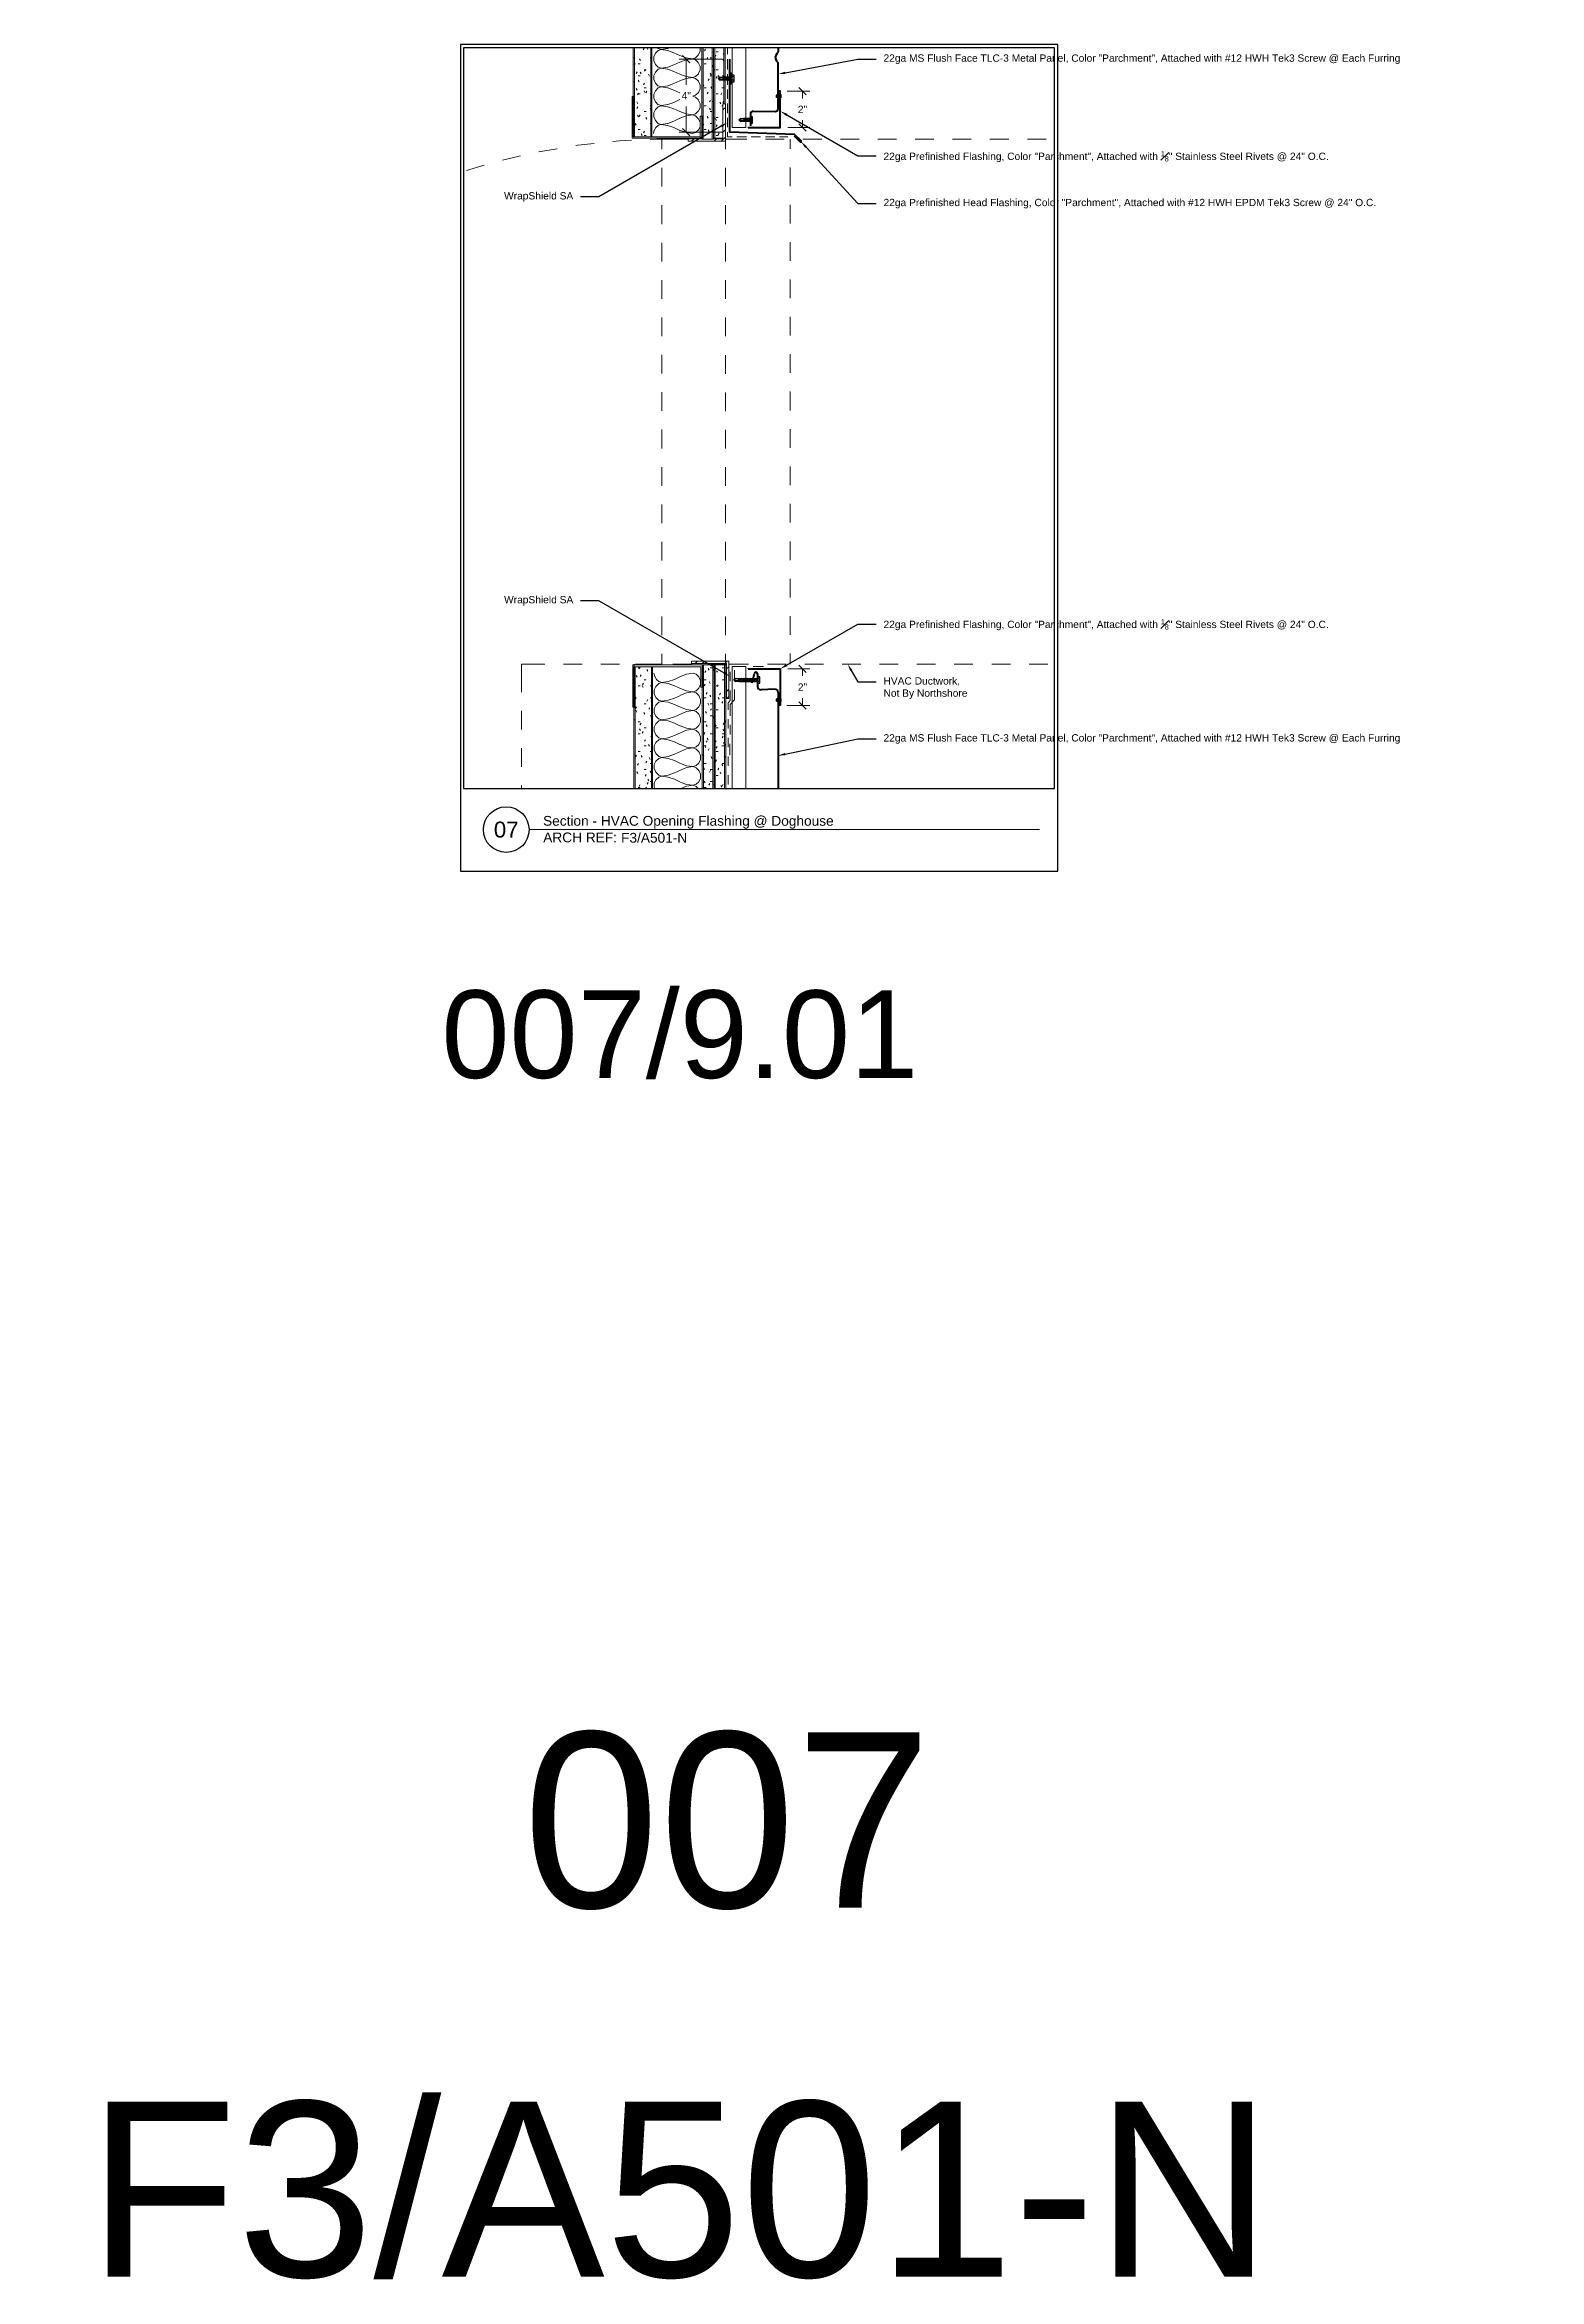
# Model space of a CAD drawing. Header units: inches. Extents: x -293 to 39679, y -468 to 488.
# Drawn here: x 741.7 to 823.5, y -76.9 to 45.5 of the extents above; entities that cross this region are included whole.
import ezdxf
from ezdxf import colors
from ezdxf.entities.mleader import LeaderData, LeaderLine
from ezdxf.enums import TextEntityAlignment as Align
from ezdxf.math import Vec2, Vec3

# ---------------------------------------------------------------- set-up
doc = ezdxf.new("R2010")
doc.units = ezdxf.units.IN
doc.header["$MEASUREMENT"] = 0
doc.linetypes.add('PHANTOM2', pattern=[1.25, 0.625, -0.125, 0.125, -0.125, 0.125, -0.125])
doc.layers.get('Defpoints').update_dxf_attribs({"color": 3})
doc.layers.add('NSE-Border', color=156, linetype='Continuous', plot=False)
for name, color, linetype, lineweight in [('NSE-By_Others', 252, 'Continuous', 0), ('NSE-Call-Outs', 51, 'Continuous', 13), ('NSE-Dimensions', 51, 'Continuous', 13), ('NSE-Flashing 01', 2, 'Continuous', 40), ('NSE-Furring 01', 30, 'Continuous', 18), ('NSE-Hardware', 111, 'Continuous', 25), ('NSE-Panels 01', 1, 'Continuous', 40), ('NSE-Title', 51, 'Continuous', 9), ('NSE-Underlayment', 6, 'PHANTOM2', 13)]:
    doc.layers.add(name, color=color, linetype=linetype, lineweight=lineweight)
doc.layers.add('NSE-Detail Border', color=7, linetype='Continuous')
doc.styles.add('004 - NSSM - Standard', font='arial.ttf', dxfattribs={"height": 0.4})
doc.styles.add('008 - NSSM - Standard', font='arial.ttf', dxfattribs={"height": 0.8})
doc.styles.add('048 - NSSM - Standard', font='arial.ttf', dxfattribs={"height": 4.8})
doc.styles.add('096 - NSSM - Standard', font='arial.ttf', dxfattribs={"height": 9.6})
doc.styles.add('Anno - NSSM - Standard', font='arial.ttf', dxfattribs={"height": 0.1})
doc.dimstyles.new('004 - NSSM - Standard', dxfattribs={"dimtxt": 0.4, "dimasz": 0.4, "dimexe": 0.4, "dimexo": 0.4, "dimgap": 0.4, "dimtad": 0, "dimtih": 1, "dimtoh": 1, "dimdec": 4, "dimzin": 3, "dimdsep": 46, "dimlunit": 4, "dimtxsty": '004 - NSSM - Standard', "dimblk": 'OBLIQUE', "dimcen": 0.4, "dimclrd": 51, "dimclre": 51, "dimclrt": 256, "dimadec": 0, "dimazin": 0, "dimtfac": 0.7, "dimtdec": 4, "dimtmove": 1, "dimatfit": 2, "dimfxl": 1, "dimtfill": 1, "dimtfillclr": 11, "dimfrac": 1, "dimtolj": 1, "dimtzin": 0, "dimlwd": 0, "dimlwe": 0, "dimarcsym": 0})
doc.dimstyles.get("Standard").update_dxf_attribs({"dimtxt": 0.18, "dimasz": 0.18, "dimexe": 0.18, "dimexo": 0.0625, "dimgap": 0.09, "dimtad": 0, "dimtih": 1, "dimtoh": 1, "dimdec": 4, "dimzin": 0, "dimdsep": 46, "dimtxsty": 'Standard', "dimcen": 0.09, "dimadec": 0, "dimazin": 0, "dimtfac": 1, "dimtdec": 4, "dimtofl": 0, "dimtmove": 0, "dimatfit": 3, "dimfxl": 1, "dimtolj": 1, "dimtzin": 0, "dimarcsym": 0})

msp = doc.modelspace()

# ---------------------------------------------------------------- texts
at = {"layer": 'Defpoints', "color": 5, "insert": (776.45238, -6.28629), "char_height": 4.8, "attachment_point": 2, "style": '048 - NSSM - Standard'}
msp.add_mtext_dynamic_manual_height_columns('007/9.01', width=15.7513444, gutter_width=2, heights=[0], dxfattribs=at)
at = {"layer": 'Defpoints', "insert": (779.05601, -51.7797), "char_height": 9.6, "attachment_point": 5, "style": '096 - NSSM - Standard'}
msp.add_mtext_dynamic_manual_height_columns('007', width=16.3938227, gutter_width=0.5, heights=[0], dxfattribs=at)
at = {"layer": 'NSE-Title', "insert": (776.45238, -72), "char_height": 9.6, "width": 31.6499699, "attachment_point": 5, "style": '096 - NSSM - Standard'}
msp.add_mtext('F3/A501-N', dxfattribs=at)

# ---------------------------------------------------------------- blocks, each defined once
blk = doc.blocks.new('*U4')
blk.add_wipeout([(8.13, 1.129), (8.13, 0), (0, 0), (0, 11.313), (8.172, 11.313), (8.172, 0), (8.13, 0), (8.13, 11.271), (0.042, 11.271), (0.042, 1.129)])
at = {"layer": 'Defpoints', "ltscale": 0.0625}
blk.add_lwpolyline([(0.042, 1.129), (8.13, 1.129), (8.13, 11.271), (0.042, 11.271)], close=True, dxfattribs=at)
at = {"layer": 'Defpoints'}
blk.add_circle((0.625, 0.567), 0.312, dxfattribs=at)
at = {"layer": 'NSE-Border', "ltscale": 0.0625}
blk.add_lwpolyline([(0, 0), (8.172, 0), (8.172, 11.313), (0, 11.313)], close=True, dxfattribs=at)
at = {"layer": 'NSE-Title'}
blk.add_line((0.938, 0.567), (7.922, 0.567), dxfattribs=at)
at = {"layer": 'Defpoints', "style": '008 - NSSM - Standard'}
blk.add_attdef('DETAIL_NUMBER', text='', height=0.218, dxfattribs=at).set_placement((0.625, 0.567), align=Align.MIDDLE_CENTER)
at = {"layer": 'NSE-Title', "style": '004 - NSSM - Standard'}
blk.add_text('ARCH REF:', height=0.1341, dxfattribs=at).set_placement((1.636, 0.46), align=Align.MIDDLE_CENTER)
for tag, p in [('DETAIL_DESCRIPTION', (1.129, 0.62)), ('ARCH_REF', (2.197, 0.388))]:
    blk.add_attdef(tag, p, '', height=0.134, dxfattribs=at)
blk = doc.blocks.new('*U68')
blk.add_lwpolyline([(3.52, -0.19), (3.86, -0.52, 1), (3.9, -0.48), (3.55, -0.12), (0, 0), (0, 4)], format="xyb")
blk = doc.blocks.new('*U72')
blk.add_lwpolyline([(0, 0), (0, 0), (0, 1.76), (1.97, 1.76, -1), (1.97, 1.7), (1.47, 1.7)], format="xyb")
blk = doc.blocks.new('_Oblique')
at = {"color": 0, "linetype": 'ByBlock', "lineweight": -2}
blk.add_line((-0.5, -0.5), (0.5, 0.5), dxfattribs=at)
blk = doc.blocks.new('*D67')
at = {"layer": 'Defpoints', "color": 0, "transparency": 16777216}
for p in [(781.93, 42.96), (781.96, 40.96), (783.17, 40.96)]:
    blk.add_point(p, dxfattribs=at)
at = {"layer": 'NSE-Dimensions', "color": 51, "lineweight": 0, "transparency": 16777216}
for p, q in [((782.33, 42.96), (783.57, 42.96)), ((783.17, 42.96), (783.17, 42.56)), ((782.36, 40.96), (783.57, 40.96)), ((783.17, 40.96), (783.17, 41.36))]:
    blk.add_line(p, q, dxfattribs=at)
at = {"layer": 'NSE-Dimensions', "transparency": 16777216, "insert": (783.17, 41.96), "char_height": 0.4, "attachment_point": 5, "style": '004 - NSSM - Standard', "bg_fill": 3, "box_fill_scale": 1.25, "bg_fill_color": 256, "bg_fill_true_color": 13158600, "bg_fill_transparency": 0}
blk.add_mtext('\\A1;2"', dxfattribs=at)
at = {"layer": 'NSE-Dimensions', "color": 51, "lineweight": 0, "transparency": 16777216, "xscale": 0.4, "yscale": 0.4, "zscale": 0.4}
for p, rotation in [((783.17, 42.96), 90), ((783.17, 40.96), 270)]:
    blk.add_blockref('_Oblique', p, dxfattribs=dict(at, rotation=rotation))
blk = doc.blocks.new('*D69')
at = {"layer": 'Defpoints', "color": 0, "transparency": 16777216}
for p in [(779.19, 44.71), (776.81, 40.71), (779.19, 40.71)]:
    blk.add_point(p, dxfattribs=at)
at = {"layer": 'NSE-Dimensions', "color": 51, "lineweight": 0, "transparency": 16777216}
for p, q in [((778.79, 44.71), (776.41, 44.71)), ((776.81, 44.71), (776.81, 43.31)), ((776.81, 40.71), (776.81, 42.11)), ((778.79, 40.71), (776.41, 40.71))]:
    blk.add_line(p, q, dxfattribs=at)
at = {"layer": 'NSE-Dimensions', "color": 51, "lineweight": 0, "transparency": 16777216, "xscale": 0.4, "yscale": 0.4, "zscale": 0.4}
for p, rotation in [((776.81, 44.71), 90), ((776.81, 40.71), 270)]:
    blk.add_blockref('_Oblique', p, dxfattribs=dict(at, rotation=rotation))
at = {"layer": 'NSE-Dimensions', "transparency": 16777216, "insert": (776.81, 42.71), "char_height": 0.4, "attachment_point": 5, "style": '004 - NSSM - Standard', "bg_fill": 3, "box_fill_scale": 1.25, "bg_fill_color": 256, "bg_fill_true_color": 13158600, "bg_fill_transparency": 0}
blk.add_mtext('\\A1;4"', dxfattribs=at)
blk = doc.blocks.new('*U70')
blk.add_lwpolyline([(0, 0), (0, 0), (0, 1.76), (1.97, 1.76, -1), (1.97, 1.7), (1.47, 1.7)], format="xyb")
blk = doc.blocks.new('*D74')
at = {"layer": 'Defpoints', "color": 0, "transparency": 16777216}
for p in [(781.96, 11.32), (781.92, 9.32), (783.17, 9.32)]:
    blk.add_point(p, dxfattribs=at)
at = {"layer": 'NSE-Dimensions', "color": 51, "lineweight": 0, "transparency": 16777216}
for p, q in [((782.36, 11.32), (783.57, 11.32)), ((783.17, 11.32), (783.17, 10.93)), ((782.32, 9.32), (783.57, 9.32)), ((783.17, 9.32), (783.17, 9.72))]:
    blk.add_line(p, q, dxfattribs=at)
at = {"layer": 'NSE-Dimensions', "transparency": 16777216, "insert": (783.17, 10.32), "char_height": 0.4, "attachment_point": 5, "style": '004 - NSSM - Standard', "bg_fill": 3, "box_fill_scale": 1.25, "bg_fill_color": 256, "bg_fill_true_color": 13158600, "bg_fill_transparency": 0}
blk.add_mtext('\\A1;2"', dxfattribs=at)
at = {"layer": 'NSE-Dimensions', "color": 51, "lineweight": 0, "transparency": 16777216, "xscale": 0.4, "yscale": 0.4, "zscale": 0.4}
for p, rotation in [((783.17, 11.32), 90), ((783.17, 9.32), 270)]:
    blk.add_blockref('_Oblique', p, dxfattribs=dict(at, rotation=rotation))
blk = doc.blocks.new('*U55')
for p, q in [((-0.06, 0.09), (0.03, 0.09)), ((-0.06, -0.09), (0.03, -0.09))]:
    blk.add_line(p, q)
for points in [[(0.03, 0.18), (-0.06, 0.18, 0.414214), (-0.07, 0.17), (-0.07, -0.17, 0.414214), (-0.06, -0.18), (0.03, -0.18)], [(-0.07, 0.1, 0.414214), (-0.06, 0.09, 0.414214), (-0.07, 0.08)], [(-0.07, -0.08, 0.414214), (-0.06, -0.09, 0.414214), (-0.07, -0.1)]]:
    blk.add_lwpolyline(points, format="xyb")
blk.add_lwpolyline([(0.05, 0.2), (0.03, 0.2), (0.03, -0.2), (0.05, -0.2)], close=True)
at = {"has_arrowhead": 0}
for points in [[(0.05, 0.08), (0.59, 0.08), (0.68, 0), (0.59, -0.08), (0.05, -0.08), (0.05, 0.08)], [(0.08, 0.08), (0.09, 0.11), (0.14, -0.11), (0.15, -0.08)], [(0.14, 0.08), (0.15, 0.11), (0.21, -0.11), (0.21, -0.08)], [(0.2, 0.08), (0.21, 0.11), (0.27, -0.11), (0.28, -0.08)], [(0.27, 0.08), (0.27, 0.11), (0.33, -0.11), (0.34, -0.08)], [(0.33, 0.08), (0.34, 0.11), (0.39, -0.11), (0.4, -0.08)], [(0.59, 0.08), (0.44, 0.05), (0.39, 0), (0.44, -0.05), (0.59, -0.08)], [(0.44, 0.05), (0.68, 0)], [(0.05, 0), (0.08, -0.11), (0.09, -0.08)]]:
    blk.add_leader(points, dimstyle='Standard', override={"dimasz": 0, "dimgap": 0, "dimldrblk": 'None'}, dxfattribs=at)
blk = doc.blocks.new('*U56')
for p, q in [((-0.17, 0.09), (-0.08, 0.09)), ((-0.05, 0.18), (-0.03, 0.31)), ((-0.17, -0.09), (-0.08, -0.09)), ((-0.05, -0.18), (-0.03, -0.31))]:
    blk.add_line(p, q)
for points in [[(-0.08, 0.18), (-0.17, 0.18, 0.414214), (-0.18, 0.17), (-0.18, -0.17, 0.414214), (-0.17, -0.18), (-0.08, -0.18)], [(-0.18, 0.1, 0.414214), (-0.17, 0.09, 0.414214), (-0.18, 0.08)], [(-0.18, -0.08, 0.414214), (-0.17, -0.09, 0.414214), (-0.18, -0.1)]]:
    blk.add_lwpolyline(points, format="xyb")
for points in [[(-0.05, 0.2), (-0.08, 0.2), (-0.08, -0.2), (-0.05, -0.2)], [(-0.03, -0.31), (-0.03, 0.31), (0, 0.31), (0, -0.31)]]:
    blk.add_lwpolyline(points, close=True)
blk.add_lwpolyline([(0, -0.29), (0.05, -0.29), (0.05, 0.29), (0, 0.29)])
at = {"has_arrowhead": 0}
for points in [[(0.05, 0.08), (0.59, 0.08), (0.68, 0), (0.59, -0.08), (0.05, -0.08), (0.05, 0.08)], [(0.08, 0.08), (0.09, 0.11), (0.14, -0.11), (0.15, -0.08)], [(0.14, 0.08), (0.15, 0.11), (0.21, -0.11), (0.21, -0.08)], [(0.2, 0.08), (0.21, 0.11), (0.27, -0.11), (0.28, -0.08)], [(0.27, 0.08), (0.27, 0.11), (0.33, -0.11), (0.34, -0.08)], [(0.33, 0.08), (0.34, 0.11), (0.39, -0.11), (0.4, -0.08)], [(0.59, 0.08), (0.44, 0.05), (0.39, 0), (0.44, -0.05), (0.59, -0.08)], [(0.44, 0.05), (0.68, 0)], [(0.05, 0), (0.08, -0.11), (0.09, -0.08)]]:
    blk.add_leader(points, dimstyle='Standard', override={"dimasz": 0, "dimgap": 0, "dimldrblk": 'None'}, dxfattribs=at)
blk = doc.blocks.new('*U32')
for p, q in [((-0.06, 0.09), (0.03, 0.09)), ((-0.06, -0.09), (0.03, -0.09))]:
    blk.add_line(p, q)
for points in [[(0.03, 0.18), (-0.06, 0.18, 0.414214), (-0.07, 0.17), (-0.07, -0.17, 0.414214), (-0.06, -0.18), (0.03, -0.18)], [(-0.07, 0.1, 0.414214), (-0.06, 0.09, 0.414214), (-0.07, 0.08)], [(-0.07, -0.08, 0.414214), (-0.06, -0.09, 0.414214), (-0.07, -0.1)]]:
    blk.add_lwpolyline(points, format="xyb")
blk.add_lwpolyline([(0.05, 0.2), (0.03, 0.2), (0.03, -0.2), (0.05, -0.2)], close=True)
at = {"has_arrowhead": 0}
for points in [[(0.05, 0.08), (1.27, 0.08), (1.35, 0), (1.27, -0.08), (0.05, -0.08), (0.05, 0.08)], [(0.08, 0.08), (0.09, 0.11), (0.14, -0.11), (0.15, -0.08)], [(0.14, 0.08), (0.15, 0.11), (0.21, -0.11), (0.21, -0.08)], [(0.2, 0.08), (0.21, 0.11), (0.27, -0.11), (0.28, -0.08)], [(0.27, 0.08), (0.27, 0.11), (0.33, -0.11), (0.34, -0.08)], [(0.33, 0.08), (0.34, 0.11), (0.39, -0.11), (0.4, -0.08)], [(0.39, 0.08), (0.4, 0.11), (0.46, -0.11), (0.46, -0.08)], [(0.45, 0.08), (0.46, 0.11), (0.52, -0.11), (0.53, -0.08)], [(0.52, 0.08), (0.52, 0.11), (0.58, -0.11), (0.59, -0.08)], [(0.58, 0.08), (0.59, 0.11), (0.64, -0.11), (0.65, -0.08)], [(0.64, 0.08), (0.65, 0.11), (0.71, -0.11), (0.71, -0.08)], [(0.7, 0.08), (0.71, 0.11), (0.77, -0.11), (0.78, -0.08)], [(0.77, 0.08), (0.77, 0.11), (0.83, -0.11), (0.84, -0.08)], [(0.83, 0.08), (0.84, 0.11), (0.89, -0.11), (0.9, -0.08)], [(0.89, 0.08), (0.9, 0.11), (0.96, -0.11), (0.96, -0.08)], [(0.95, 0.08), (0.96, 0.11), (1.02, -0.11), (1.03, -0.08)], [(1.02, 0.08), (1.02, 0.11), (1.08, -0.11), (1.09, -0.08)], [(1.27, 0.08), (1.11, 0.05), (1.06, 0), (1.11, -0.05), (1.27, -0.08)], [(1.11, 0.05), (1.35, 0)], [(0.05, 0), (0.08, -0.11), (0.09, -0.08)]]:
    blk.add_leader(points, dimstyle='Standard', override={"dimasz": 0, "dimgap": 0, "dimldrblk": 'None'}, dxfattribs=at)
blk = doc.blocks.new('*U71')
at = {"color": 0}
blk.add_line((0.23, 0.06), (0.28, 0.06), dxfattribs=at)
blk.add_line((0.23, 0.06), (0.28, 0.06), dxfattribs=at)
blk.add_line((0.28, -0.06), (0.28, 0.06))
for points in [[(0.05, 0.11), (0.05, -0.11), (0.05, -0.11), (0.05, 0.11), (0.04, 0.11, 0.308793), (0.01, 0.06), (0.01, -0.06, 0.308793), (0.04, -0.11), (0.05, -0.11), (0.05, -0.11)], [(0.23, -0.06), (0.23, 0.06, 0.931975), (0.18, 0.06), (0.18, -0.06, 1), (0.23, -0.06)]]:
    blk.add_lwpolyline(points, format="xyb", dxfattribs=at)
blk.add_lwpolyline([(0.23, -0.06), (0.28, -0.06)], close=True, dxfattribs=at)
at = {"has_arrowhead": 0}
for points in [[(0.18, 0.06), (0.05, 0.06)], [(0.18, -0.06), (0.05, -0.06)]]:
    blk.add_leader(points, dimstyle='Standard', override={"dimasz": 0, "dimgap": 0, "dimtad": 0, "dimldrblk": 'None'}, dxfattribs=at)
blk = doc.blocks.new('*U73')
at = {"color": 0}
blk.add_line((0.23, 0.06), (0.28, 0.06), dxfattribs=at)
blk.add_line((0.23, 0.06), (0.28, 0.06), dxfattribs=at)
blk.add_line((0.28, -0.06), (0.28, 0.06))
for points in [[(0.05, 0.11), (0.05, -0.11), (0.05, -0.11), (0.05, 0.11), (0.04, 0.11, 0.308793), (0.01, 0.06), (0.01, -0.06, 0.308793), (0.04, -0.11), (0.05, -0.11), (0.05, -0.11)], [(0.23, -0.06), (0.23, 0.06, 0.931975), (0.18, 0.06), (0.18, -0.06, 1), (0.23, -0.06)]]:
    blk.add_lwpolyline(points, format="xyb", dxfattribs=at)
blk.add_lwpolyline([(0.23, -0.06), (0.28, -0.06)], close=True, dxfattribs=at)
at = {"has_arrowhead": 0}
for points in [[(0.18, 0.06), (0.05, 0.06)], [(0.18, -0.06), (0.05, -0.06)]]:
    blk.add_leader(points, dimstyle='Standard', override={"dimasz": 0, "dimgap": 0, "dimtad": 0, "dimldrblk": 'None'}, dxfattribs=at)

# ---------------------------------------------------------------- linework, layer by layer
at = {"layer": 'NSE-By_Others'}
for p, q in [((778.96858, 11.53455), (773.87947, 11.53455)), ((777.60485, 11.43894), (773.93463, 11.43894))]:
    msp.add_line(p, q, dxfattribs=at)
for points in [[(773.90639, 45.33241), (773.90639, 40.4556)], [(773.97521, 45.33241), (773.97521, 40.4556)], [(774.49392, 45.31189), (774.43954, 45.21632)], [(774.71152, 45.243), (774.65715, 45.33857)], [(774.87496, 45.33241), (774.87496, 40.4556)], [(774.92954, 40.45463), (774.92954, 45.33241)], [(775.23299, 45.33241), (775.2714, 45.29737)], [(775.27071, 45.29855), (775.43547, 45.231)], [(775.43455, 45.23084), (775.79041, 45.28521)], [(775.78973, 45.28404), (775.91037, 45.33241)], [(777.56228, 45.33241), (777.56228, 45.12106)], [(777.65899, 45.33241), (777.65899, 40.33405)], [(777.72719, 45.33241), (777.72719, 40.33405)], [(778.23095, 45.33241), (778.23095, 40.33273)], [(778.29892, 45.33241), (778.29892, 40.38698)], [(778.29981, 40.33273), (778.29981, 45.33241)], [(778.36682, 40.38698), (778.36682, 45.33241)], [(778.87168, 42.25497), (778.87168, 45.33241)], [(778.93957, 42.25497), (778.93957, 45.33241)], [(773.90743, 44.78044), (773.9617, 44.78044)], [(774.00242, 44.4669), (773.94822, 44.37164)], [(774.18054, 44.45356), (774.28894, 44.45356)], [(774.30192, 44.62949), (774.24766, 44.72484)], [(774.50669, 44.12446), (774.6166, 44.12446)], [(774.57642, 44.14002), (774.52229, 44.04487)], [(774.83488, 44.78044), (774.93026, 44.78044)], [(774.90343, 44.69816), (774.84754, 44.60281)], [(775.02442, 44.8338), (775.02442, 44.61505)], [(775.1203, 45.03838), (775.02484, 44.83428)], [(775.02614, 44.61588), (775.12145, 44.41046)], [(775.12052, 44.41131), (775.2716, 44.27501)], [(775.27249, 45.17625), (775.12098, 45.03956)], [(775.27133, 44.15336), (775.12204, 44.00407)], [(775.43443, 44.20673), (775.27034, 44.15258)], [(775.43428, 45.22961), (775.27121, 45.17526)], [(775.27184, 44.27567), (775.43597, 44.20673)], [(775.78842, 45.17526), (775.43428, 45.22961)], [(775.78886, 44.15258), (775.43443, 44.20673)], [(775.43499, 44.20816), (775.7895, 44.26232)], [(775.78953, 44.26168), (776.13108, 44.39797)], [(776.13049, 45.05273), (775.7896, 45.17625)], [(776.13099, 44.03032), (775.78975, 44.15336)], [(776.45938, 44.90415), (776.1318, 45.05395)], [(776.13208, 44.39966), (776.45904, 44.54918)], [(776.4582, 44.5482), (776.8001, 44.67148)], [(776.79913, 44.77935), (776.45858, 44.90274)], [(776.79926, 44.67059), (777.15274, 44.72484)], [(777.15351, 44.72617), (776.79996, 44.78044)], [(777.15274, 44.72484), (777.31715, 44.67059)], [(777.31795, 44.78044), (777.15351, 44.72617)], [(777.46751, 44.92942), (777.31778, 44.7797)], [(777.31788, 44.67148), (777.46746, 44.5219)], [(777.56251, 45.12065), (777.46701, 44.92966)], [(777.56381, 44.09777), (777.46704, 43.90751)], [(777.46744, 44.52027), (777.56272, 44.31492)], [(777.56311, 44.31569), (777.56311, 44.09736)], [(777.67284, 44.68355), (777.65805, 44.7115)], [(777.78235, 44.45356), (777.89074, 44.45356)], [(777.8642, 45.25852), (777.80983, 45.16298)], [(777.98609, 44.80712), (777.93182, 44.71173)], [(778.10891, 44.78044), (778.21744, 44.78044)], [(778.28599, 44.28939), (778.23181, 44.38462)], [(778.39511, 44.19339), (778.34096, 44.11135)], [(778.4082, 44.72507), (778.35393, 44.82046)], [(778.43496, 44.92942), (778.38066, 44.83399)], [(778.43542, 44.12446), (778.54533, 44.12446)], [(778.43572, 45.10731), (778.54603, 45.10731)], [(778.85816, 44.61615), (778.80391, 44.7115)], [(778.88736, 45.05395), (778.83304, 44.95847)], [(773.90779, 43.4707), (773.96179, 43.4707)], [(774.11076, 43.0068), (774.05683, 43.10158)], [(774.12534, 44.0155), (774.06959, 43.92039)], [(774.19477, 42.84363), (774.13926, 42.74894)], [(774.22116, 43.45804), (774.16714, 43.55298)], [(774.17929, 43.79758), (774.28907, 43.79758)], [(774.34316, 43.90684), (774.28906, 43.98881)], [(774.52148, 43.40177), (774.46585, 43.30688)], [(774.54779, 42.88454), (774.49389, 42.97927)], [(774.50752, 43.14382), (774.61702, 43.14382)], [(774.64373, 42.95259), (774.58983, 42.85786)], [(774.79455, 43.7848), (774.73883, 43.87985)], [(775.0257, 43.81092), (775.0257, 43.59301)], [(775.1213, 44.00216), (775.0262, 43.81196)], [(775.02626, 43.593), (775.12121, 43.38836)], [(775.1211, 42.97927), (775.02636, 42.78817)], [(775.12085, 43.38843), (775.27135, 43.23793)], [(775.27135, 43.13048), (775.12263, 42.98013)], [(775.43575, 43.18385), (775.27065, 43.12991)], [(775.27146, 43.23944), (775.43496, 43.18549)], [(775.43496, 43.18549), (775.78975, 43.23944)], [(775.78882, 43.12991), (775.43575, 43.18385)], [(775.79049, 43.23931), (776.13074, 43.37508)], [(776.13099, 43.00791), (775.79106, 43.13048)], [(776.12936, 43.37349), (776.4567, 43.52407)], [(776.45807, 43.87798), (776.13011, 44.02884)], [(776.4578, 42.85567), (776.13109, 43.00596)], [(776.79891, 43.75694), (776.45802, 43.87985)], [(776.45806, 43.52578), (776.80029, 43.64859)], [(776.7998, 42.73453), (776.45859, 42.85697)], [(777.15457, 43.7035), (776.79909, 43.75755)], [(776.79974, 43.64791), (777.15351, 43.70196)], [(777.15351, 43.70196), (777.31729, 43.64791)], [(777.31838, 43.75755), (777.15457, 43.7035)], [(777.46816, 43.90654), (777.31737, 43.75575)], [(777.31773, 43.64859), (777.46838, 43.49795)], [(777.46826, 42.88366), (777.31805, 42.73344)], [(777.46755, 43.49739), (777.56247, 43.29282)], [(777.56294, 43.07489), (777.46817, 42.88372)], [(777.5634, 43.29281), (777.5634, 43.07532)], [(777.76687, 43.22464), (777.7129, 43.31949)], [(777.7828, 43.14382), (777.89067, 43.14382)], [(778.01318, 42.897), (777.95767, 42.80229)], [(778.06817, 43.63525), (778.01414, 43.54028)], [(778.10814, 43.79758), (778.21791, 43.79758)], [(778.16369, 43.84037), (778.10959, 43.93545)], [(778.20435, 43.10238), (778.14877, 43.19719)], [(778.50439, 43.75755), (778.45034, 43.66254)], [(778.61394, 43.71589), (778.55823, 43.81092)], [(778.75078, 42.85697), (778.69527, 42.76228)], [(778.76343, 43.14382), (778.87293, 43.14382)], [(778.76349, 43.79758), (778.87327, 43.79758)], [(773.85214, 40.37356), (773.85214, 42.66574)], [(773.85214, 42.66574), (773.9484, 42.66574)], [(773.90751, 42.16097), (773.96124, 42.16097)], [(773.9484, 42.66574), (773.9484, 40.45514)], [(774.1525, 42.10538), (774.09715, 42.00932)], [(774.15268, 42.2694), (774.0989, 42.36554)], [(774.19429, 41.54697), (774.13903, 41.64286)], [(774.17978, 42.81472), (774.28915, 42.81472)], [(774.27502, 41.6562), (774.22138, 41.56031)], [(774.50859, 41.83409), (774.61755, 41.83409)], [(774.83435, 42.81472), (774.92903, 42.81472)], [(774.88994, 42.06535), (774.83459, 41.96931)], [(774.83566, 42.16097), (774.93011, 42.16097)], [(775.02485, 42.78804), (775.02485, 42.56933)], [(775.0251, 41.76516), (775.0251, 41.54729)], [(775.02589, 42.57012), (775.12048, 42.36626)], [(775.122, 41.95639), (775.026, 41.76602)], [(775.12066, 42.36554), (775.27059, 42.21562)], [(775.27094, 42.10538), (775.12116, 41.9556)], [(775.27154, 42.21656), (775.43604, 42.16118)], [(775.43489, 42.16097), (775.27206, 42.1056)], [(775.78987, 42.1056), (775.43489, 42.16097)], [(775.43604, 42.16118), (775.79109, 42.21656)], [(776.13052, 41.98328), (775.78864, 42.10538)], [(775.7898, 42.21665), (776.13198, 42.33886)], [(776.45858, 41.83337), (776.12988, 41.98308)], [(776.13092, 42.33814), (776.45701, 42.50119)], [(776.8001, 41.71212), (776.45857, 41.83409)], [(776.45902, 42.50337), (776.79994, 42.62571)], [(776.79902, 41.60094), (777.15333, 41.6562)], [(777.15508, 42.68082), (776.79933, 42.73467)], [(776.79968, 42.62524), (777.15372, 42.67908)], [(777.15498, 41.65652), (776.8006, 41.71179)], [(777.15333, 41.6562), (777.31748, 41.60094)], [(777.15372, 42.67908), (777.31687, 42.62524)], [(777.31916, 41.71179), (777.15498, 41.65652)], [(777.31826, 42.73467), (777.15508, 42.68082)], [(777.46776, 41.86077), (777.31813, 41.71114)], [(777.31866, 42.62571), (777.46873, 42.47564)], [(777.4671, 42.4745), (777.56328, 42.26909)], [(777.56311, 42.05201), (777.4687, 41.86157)], [(777.56311, 42.26993), (777.56311, 42.05164)], [(777.68646, 42.33886), (777.65876, 42.28509)], [(777.78134, 42.16097), (777.89044, 42.16097)], [(778.13677, 41.9293), (778.08144, 42.02533)], [(778.13629, 42.44782), (778.0825, 42.36632)], [(778.1093, 41.83409), (778.21827, 41.83409)], [(778.25941, 42.37832), (778.20398, 42.4745)], [(778.43533, 42.81472), (778.54469, 42.81472)], [(778.69636, 42.25606), (778.64095, 42.3522)], [(778.76323, 42.16097), (778.81859, 42.16097)], [(778.87258, 42.40557), (778.81717, 42.30941)], [(778.81772, 41.92862), (778.95445, 42.06535)], [(778.95462, 42.25659), (778.81779, 42.25659)], [(778.81779, 42.25659), (778.81779, 40.34748)], [(778.95462, 40.21065), (778.95462, 42.25659)], [(773.90719, 41.17811), (773.96072, 41.17811)], [(773.9076, 40.45542), (777.57695, 40.45542)], [(773.96274, 40.64634), (773.90767, 40.72893)], [(774.07054, 41.09573), (774.01537, 41.19145)], [(774.18031, 40.85124), (774.28887, 40.85124)], [(774.39885, 40.52446), (774.3438, 40.61997)], [(774.52014, 40.76896), (774.46668, 40.67339)], [(774.50722, 40.52436), (774.61726, 40.52436)], [(774.6442, 41.42472), (774.59059, 41.52056)], [(774.83515, 41.17811), (774.92924, 41.17811)], [(775.05332, 40.81121), (775.01282, 40.63462)], [(775.0266, 41.54724), (775.12083, 41.34254)], [(775.14855, 40.97354), (775.05291, 40.80981)], [(775.12154, 41.34266), (775.27088, 41.19332)], [(775.284, 41.09584), (775.14777, 40.97258)], [(775.27111, 41.19145), (775.43497, 41.13629)], [(775.43509, 41.13809), (775.28585, 41.09754)], [(775.43497, 41.13629), (775.78865, 41.19145)], [(775.79032, 41.08294), (775.43509, 41.13809)], [(776.13098, 40.95924), (775.78879, 41.0825)], [(775.78958, 41.19262), (776.13206, 41.31598)], [(776.13026, 41.31427), (776.45833, 41.47831)], [(776.45873, 40.80944), (776.1313, 40.96019)], [(776.45783, 41.47711), (776.79906, 41.60061)], [(776.79975, 40.68808), (776.45954, 40.81121)], [(777.15265, 40.63163), (776.79802, 40.68668)], [(777.31781, 40.68668), (777.15265, 40.63163)], [(777.31741, 41.60061), (777.4669, 41.45112)], [(777.46822, 40.83789), (777.31754, 40.68721)], [(777.46764, 41.45162), (777.56346, 41.247)], [(777.56424, 41.02913), (777.46857, 40.8378)], [(777.5638, 41.24705), (777.5638, 41.02798)], [(777.57612, 40.45476), (777.57612, 41.58727)], [(777.57612, 41.58727), (777.68499, 41.58727)], [(777.68499, 41.58727), (777.68499, 40.37352)], [(777.7673, 41.15143), (777.71377, 41.05572)], [(777.78225, 40.85124), (777.89081, 40.85124)], [(778.01353, 41.47806), (777.95829, 41.57392)], [(778.05474, 40.7423), (777.99966, 40.83789)], [(778.10898, 41.17811), (778.21768, 41.17811)], [(778.29974, 40.38649), (778.81733, 40.38649)], [(778.38104, 41.56058), (778.32743, 41.46473)], [(778.46315, 41.35581), (778.40956, 41.45162)], [(778.43594, 41.50499), (778.54477, 41.50499)], [(778.43646, 40.52436), (778.5465, 40.52436)], [(778.49162, 41.1114), (778.45107, 41.01571)], [(778.61373, 40.66), (778.55868, 40.56447)], [(778.72263, 40.21074), (778.95397, 40.44208)], [(778.81787, 40.70179), (778.95559, 40.83789)], [(766.74567, 39.17381), (767.74154, 39.40586)], [(768.73715, 39.63867), (769.74743, 39.80167)], [(770.75586, 39.97998), (770.8786, 39.9929)], [(770.87775, 39.99098), (771.76472, 40.0863)], [(772.78825, 40.19709), (773.15682, 40.23751)], [(773.15586, 40.23671), (773.81062, 40.26419)], [(777.68537, 40.37315), (773.85219, 40.37315)], [(774.83516, 40.30563), (775.4626, 40.33312)], [(775.20386, 40.33312), (776.90832, 40.33312)], [(775.4626, 39.7736), (775.4626, 40.33312)], [(777.6584, 40.34647), (776.90802, 40.34647)], [(776.90802, 40.34647), (776.90802, 40.21062)], [(776.9094, 40.21082), (778.95574, 40.21082)], [(777.09885, 40.21062), (777.23631, 40.34647)], [(777.65866, 40.33312), (778.30067, 40.33312)], [(778.81794, 40.34647), (778.30044, 40.34647)], [(778.32793, 40.21062), (778.46377, 40.34647)], [(778.9556, 40.33312), (780.12802, 40.33312)], [(778.9556, 40.33312), (778.9556, 39.7736)], [(781.15167, 40.33312), (782.17369, 40.33312)], [(782.48893, 40.33312), (782.48893, 39.80194)], [(783.19733, 40.33312), (784.22098, 40.33312)], [(785.24462, 40.33312), (786.26665, 40.33312)], [(787.29029, 40.33312), (788.31393, 40.33312)], [(789.33752, 40.33312), (790.36117, 40.33312)], [(791.38475, 40.33312), (792.4084, 40.33312)], [(793.43198, 40.33312), (794.45563, 40.33312)], [(795.47921, 40.33312), (796.50286, 40.33312)], [(764.78054, 38.6148), (765.75038, 38.90109)], [(775.46133, 37.72596), (775.46133, 38.74988)], [(778.95425, 38.74988), (778.95425, 37.72596)], [(782.48755, 38.77656), (782.48755, 37.75414)], [(782.48813, 36.7308), (782.48813, 35.70839)], [(775.46224, 35.68021), (775.46224, 36.70412)], [(778.955, 36.70412), (778.955, 35.68021)], [(775.46264, 33.63459), (775.46264, 34.65835)], [(778.95481, 34.65835), (778.95481, 33.63459)], [(782.48735, 34.68504), (782.48735, 33.66117)], [(775.46197, 31.58689), (775.46197, 32.61037)], [(778.95467, 32.61037), (778.95467, 31.58689)], [(782.48782, 32.63927), (782.48782, 31.61568)], [(782.48893, 30.59351), (782.48893, 29.57031)], [(775.46129, 29.54152), (775.46129, 30.5646)], [(778.95409, 30.5646), (778.95409, 29.54152)], [(775.46158, 27.49628), (775.46158, 28.51884)], [(778.95489, 28.5055), (778.95489, 27.48299)], [(782.48684, 28.54552), (782.48684, 27.52286)], [(775.46223, 25.44963), (775.46223, 26.47307)], [(778.95611, 26.45973), (778.95611, 25.43634)], [(782.48744, 26.49976), (782.48744, 25.47621)], [(775.46265, 23.39098), (775.46265, 24.42731)], [(778.95341, 24.41175), (778.95341, 23.38915)], [(782.48839, 24.45399), (782.48839, 23.43123)], [(775.46261, 21.34279), (775.46261, 22.36598)], [(778.9541, 22.36598), (778.9541, 21.34279)], [(782.48905, 22.40823), (782.48905, 21.38487)], [(775.46204, 19.29659), (775.46204, 20.32022)], [(778.95434, 20.32022), (778.95434, 19.29659)], [(782.48705, 20.36024), (782.48705, 19.33644)], [(775.46237, 17.25201), (775.46237, 18.27445)], [(778.95498, 18.27445), (778.95498, 17.25201)], [(782.48798, 18.30114), (782.48798, 17.27858)], [(775.4612, 15.20388), (775.4612, 16.22647)], [(778.95358, 16.22647), (778.95358, 15.20388)], [(782.48815, 16.25537), (782.48815, 15.23266)], [(775.46273, 13.15811), (775.46273, 14.1807)], [(778.9544, 14.1807), (778.9544, 13.15811)], [(782.48798, 14.20739), (782.48798, 13.18468)], [(767.78189, 10.046), (767.78189, 11.57458)], [(769.06411, 11.57458), (767.78189, 11.57458)], [(771.1099, 11.57458), (770.08701, 11.57458)], [(773.15569, 11.57458), (772.1328, 11.57458)], [(773.87947, 11.53455), (773.87947, 9.22839)], [(773.93395, 11.04312), (773.96126, 11.04312)], [(773.93463, 11.43894), (773.93463, 4.7672)], [(773.94808, 11.57458), (773.94808, 11.43771)], [(773.97495, 9.22874), (773.97495, 11.43894)], [(774.0023, 4.7672), (774.0023, 11.43894)], [(774.02876, 11.57458), (775.46225, 11.57458)], [(774.1789, 11.37), (774.2883, 11.37)], [(774.2493, 11.31723), (774.19459, 11.41225)], [(774.69923, 11.19498), (774.64455, 11.28995)], [(774.90366, 4.7672), (774.90366, 11.43894)], [(774.95694, 4.7672), (774.95694, 11.43894)], [(775.08113, 10.89416), (775.04087, 11.08537)], [(775.46309, 11.57606), (775.46309, 12.13494)], [(776.07599, 11.57458), (777.11185, 11.57458)], [(776.827, 11.02978), (776.48491, 10.90761)], [(777.1816, 11.08537), (776.82793, 11.03074)], [(777.08623, 11.61683), (779.00991, 11.61683)], [(777.08646, 11.73913), (777.08646, 11.61658)], [(779.13225, 11.73913), (777.08646, 11.73913)], [(777.3455, 11.03074), (777.1816, 11.08537)], [(777.28974, 11.61658), (777.42671, 11.73913)], [(777.49537, 10.8803), (777.34445, 11.02978)], [(777.60485, 11.43894), (777.60485, 10.32016)], [(777.68621, 11.61658), (777.80876, 11.73913)], [(777.68658, 11.53455), (777.68658, 4.7672)], [(777.71395, 10.32025), (777.71395, 11.53455)], [(777.75428, 4.7672), (777.75428, 11.53455)], [(777.87709, 11.20767), (777.82243, 11.11274)], [(778.06717, 11.24833), (778.01391, 11.34332)], [(778.10858, 11.37), (778.21798, 11.37)], [(778.13618, 11.57458), (779.00925, 11.57458)], [(778.25844, 4.7672), (778.25844, 11.53455)], [(778.3271, 11.32998), (778.27242, 11.23499)], [(778.32758, 11.53455), (778.32758, 4.7672)], [(778.39528, 4.7672), (778.39528, 11.53455)], [(778.51779, 11.13902), (778.46457, 11.22102)], [(778.76353, 11.37), (778.87293, 11.37)], [(778.90088, 4.7672), (778.90088, 11.53455)], [(778.91311, 11.61658), (779.03709, 11.73913)], [(778.955, 12.13494), (778.955, 11.57606)], [(778.96858, 4.7672), (778.96858, 11.53455)], [(779.00872, 11.31655), (779.13254, 11.43894)], [(779.00991, 11.61683), (779.00991, 9.69315)], [(779.13171, 11.57458), (780.22231, 11.57458)], [(779.13225, 9.69335), (779.13225, 11.73913)], [(781.04216, 11.44958), (780.46932, 11.44958)], [(781.24521, 11.57458), (782.26954, 11.57458)], [(782.48739, 12.16162), (782.48739, 11.57524)], [(783.29244, 11.57458), (784.31534, 11.57458)], [(785.33823, 11.57458), (786.36113, 11.57458)], [(787.38546, 11.57458), (788.40836, 11.57458)], [(789.43269, 11.57458), (790.45559, 11.57458)], [(791.47992, 11.57458), (792.50282, 11.57458)], [(793.52715, 11.57458), (794.55005, 11.57458)], [(795.57438, 11.57458), (796.59728, 11.57458)], [(774.00263, 10.41558), (773.94813, 10.51167)], [(774.01671, 10.41605), (773.96223, 10.32)], [(774.12553, 10.86601), (774.07093, 10.96085)], [(774.18074, 10.38937), (774.28968, 10.38937)], [(774.345, 10.98976), (774.29039, 10.89491)], [(774.45352, 10.30667), (774.39905, 10.40271)], [(774.46671, 10.53835), (774.41221, 10.44225)], [(774.50716, 10.71625), (774.61626, 10.71625)], [(774.83581, 10.38937), (774.94475, 10.38937)], [(775.1481, 9.74671), (775.05224, 9.95131)], [(775.05225, 9.95155), (775.05225, 10.16923)], [(775.05244, 10.16984), (775.14847, 10.36046)], [(775.17666, 10.73038), (775.08041, 10.89414)], [(775.14853, 10.36108), (775.29912, 10.51167)], [(775.31289, 10.62049), (775.17652, 10.72959)], [(775.29813, 10.51053), (775.47601, 10.56504)], [(775.47679, 10.56611), (775.31178, 10.62063)], [(775.47601, 10.56504), (775.81599, 10.51053)], [(775.81685, 10.62063), (775.47679, 10.56611)], [(775.81686, 10.51167), (776.15819, 10.38833)], [(776.15748, 10.74293), (775.81724, 10.61947)], [(776.48481, 9.86903), (776.15728, 9.71886)], [(776.48584, 10.90748), (776.15829, 10.74371)], [(776.15887, 10.38937), (776.48569, 10.23886)], [(776.48463, 10.23816), (776.827, 10.11497)], [(776.82626, 10.0069), (776.48566, 9.87095)], [(777.18079, 10.06027), (776.8258, 10.00587)], [(776.82709, 10.11586), (777.18073, 10.06145)], [(777.18073, 10.06145), (777.34538, 10.11586)], [(777.34397, 10.00587), (777.18079, 10.06027)], [(777.34392, 10.11442), (777.49435, 10.26484)], [(777.496, 9.85664), (777.34574, 10.0069)], [(777.58972, 9.65118), (777.4939, 9.85569)], [(777.58912, 10.6746), (777.49431, 10.87857)], [(777.49498, 10.26538), (777.58961, 10.45608)], [(777.58981, 10.45585), (777.58981, 10.674)], [(777.60463, 10.32044), (777.71354, 10.32044)], [(777.78138, 10.71625), (777.89048, 10.71625)], [(777.83638, 10.48499), (777.78189, 10.38891)], [(777.95814, 10.03358), (777.90376, 9.93769)], [(778.10973, 10.5245), (778.05377, 10.62063)], [(778.15064, 9.78877), (778.09629, 9.8846)], [(778.43658, 10.38937), (778.54552, 10.38937)], [(778.55822, 10.44274), (778.50374, 10.34668)], [(778.68309, 9.99356), (778.62728, 9.89768)], [(778.76465, 10.71625), (778.87375, 10.71625)], [(778.96733, 10.34657), (778.95443, 10.3738)], [(779.00906, 9.69269), (779.13203, 9.81567)], [(779.01014, 10.07541), (779.13189, 10.21148)], [(767.7814, 8.00086), (767.7814, 9.02404)], [(773.87896, 9.22862), (773.97453, 9.22862)], [(773.93302, 8.75053), (773.96149, 8.75053)], [(773.93411, 9.73339), (773.96127, 9.73339)], [(773.97656, 9.68002), (773.93512, 9.62572)], [(773.97524, 8.5066), (773.93542, 8.57487)], [(774.0578, 9.69319), (774.00347, 9.78898)], [(774.08344, 9.24196), (774.02924, 9.14639)], [(774.09686, 8.95524), (774.0427, 9.05073)], [(774.54753, 8.83299), (774.4934, 8.92843)], [(774.50697, 9.40651), (774.61688, 9.40651)], [(774.69781, 9.63777), (774.64351, 9.54204)], [(774.8215, 9.1886), (774.76731, 9.10731)], [(774.83402, 8.75053), (774.94361, 8.75053)], [(774.83464, 9.73339), (774.94327, 9.73339)], [(774.94361, 8.75053), (774.8881, 8.65517)], [(774.9438, 9.44647), (774.88952, 9.54216)], [(774.95694, 8.76536), (774.92989, 8.81947)], [(775.05189, 8.9282), (775.05189, 9.14635)], [(775.05197, 9.14637), (775.14757, 9.33758)], [(775.14865, 8.7233), (775.05321, 8.92843)], [(775.2983, 9.59664), (775.14821, 9.74673)], [(775.14869, 9.33886), (775.29861, 9.48879)], [(775.2982, 8.57441), (775.14876, 8.72385)], [(775.298, 9.48788), (775.4751, 9.54216)], [(775.47626, 9.54346), (775.29912, 9.59775)], [(775.47718, 8.52082), (775.2994, 8.57487)], [(775.4751, 9.54216), (775.81644, 9.48788)], [(775.81769, 9.59775), (775.47626, 9.54346)], [(775.81711, 8.57487), (775.47718, 8.52082)], [(775.81694, 9.48879), (776.15821, 9.36599)], [(776.15767, 9.72005), (775.8175, 9.59713)], [(776.15788, 8.69717), (775.81777, 8.57479)], [(776.48462, 8.84615), (776.15711, 8.69664)], [(776.15769, 9.36426), (776.4845, 9.21441)], [(776.4856, 9.21528), (776.82646, 9.09262)], [(776.82696, 8.98402), (776.48643, 8.84724)], [(777.18031, 9.03739), (776.82545, 8.98323)], [(776.82713, 9.09298), (777.18207, 9.03881)], [(777.3442, 8.98323), (777.18031, 9.03739)], [(777.18207, 9.03881), (777.346, 9.09298)], [(777.34416, 9.09219), (777.49393, 9.24196)], [(777.4952, 8.83441), (777.34559, 8.98402)], [(777.49447, 9.2419), (777.59011, 9.4332)], [(777.59029, 8.62777), (777.49489, 8.83281)], [(777.58953, 8.41057), (777.58953, 8.62823)], [(777.59041, 9.43249), (777.59041, 9.65112)], [(777.78063, 9.73339), (777.8907, 9.73339)], [(777.91836, 8.9028), (777.86422, 8.98402)], [(778.0398, 9.33755), (777.98555, 9.4332)], [(778.10777, 8.75053), (778.21737, 8.75053)], [(778.10972, 9.40651), (778.2182, 9.40651)], [(778.19074, 9.133), (778.13514, 9.05174)], [(778.31379, 8.69717), (778.25972, 8.60182)], [(778.32775, 8.83376), (778.31351, 8.87506)], [(778.36772, 8.7787), (778.32643, 8.83281)], [(778.43714, 9.07964), (778.54547, 9.07964)], [(778.59971, 9.66429), (778.54538, 9.76007)], [(778.8043, 9.54216), (778.75002, 9.44647)], [(778.76406, 9.73339), (778.8727, 9.73339)], [(779.00909, 9.69337), (779.13199, 9.69337)], [(773.93427, 7.4408), (773.96116, 7.4408)], [(774.18006, 8.42366), (774.2895, 8.42366)], [(774.18087, 7.7699), (774.29001, 7.7699)], [(774.30216, 7.94611), (774.24682, 8.04119)], [(774.3296, 8.34138), (774.27419, 8.24618)], [(774.45362, 7.8922), (774.39831, 7.79719)], [(774.50799, 8.09678), (774.61728, 8.09678)], [(774.57541, 7.4408), (774.52022, 7.35871)], [(774.91587, 7.53713), (774.86205, 7.63204)], [(775.14918, 7.70133), (775.05275, 7.90555)], [(775.05294, 8.12432), (775.14813, 8.3147)], [(775.05295, 7.90486), (775.05295, 8.12346)], [(775.14721, 7.29078), (775.29724, 7.4408)], [(775.29805, 7.55077), (775.14786, 7.70097)], [(775.14887, 8.31521), (775.29956, 8.46591)], [(775.29789, 8.46524), (775.47564, 8.51927)], [(775.29914, 7.44118), (775.4761, 7.49639)], [(775.47662, 7.49676), (775.29962, 7.55198)], [(775.47564, 8.51927), (775.81691, 8.46524)], [(775.4761, 7.49639), (775.81728, 7.44118)], [(775.81788, 7.55198), (775.47662, 7.49676)], [(775.81667, 7.4408), (776.15776, 7.31767)], [(776.15801, 7.67429), (775.81798, 7.55103)], [(775.81845, 8.46591), (776.15822, 8.34365)], [(776.15683, 8.34138), (776.48505, 8.19077)], [(776.48436, 7.82327), (776.15829, 7.673)], [(776.48509, 8.1924), (776.8273, 8.07028)], [(776.82758, 7.96114), (776.48572, 7.82496)], [(777.18117, 8.0145), (776.82646, 7.96059)], [(776.8271, 8.0701), (777.1819, 8.01617)], [(777.34434, 7.9464), (777.18117, 8.0145)], [(777.1819, 8.01617), (777.3451, 8.0701)], [(777.49451, 7.8094), (777.34416, 7.94557)], [(777.34432, 8.06855), (777.49486, 8.21908)], [(777.59073, 7.60579), (777.49433, 7.80993)], [(777.49459, 7.18226), (777.59081, 7.38743)], [(777.49532, 8.21986), (777.59055, 8.41032)], [(777.58994, 7.38723), (777.58994, 7.60535)], [(777.82209, 7.83661), (777.76679, 7.74162)], [(777.7818, 8.42366), (777.88982, 8.42366)], [(777.94598, 7.38743), (777.8908, 7.30536)], [(777.95924, 8.16617), (777.90527, 8.26133)], [(777.99921, 7.42822), (777.944, 7.52308)], [(778.10978, 7.7699), (778.21892, 7.7699)], [(778.43526, 8.24576), (778.38129, 8.15061)], [(778.44924, 7.3187), (778.39547, 7.40078)], [(778.43678, 8.09678), (778.54607, 8.09678)], [(778.7646, 7.7699), (778.87373, 7.7699)], [(778.83111, 7.63204), (778.77728, 7.53713)], [(778.85968, 7.91944), (778.80434, 8.0145)], [(778.887, 8.37029), (778.833, 8.27508)], [(778.96878, 8.38345), (778.91475, 8.46591)], [(767.78218, 5.95563), (767.78218, 6.97828)], [(773.94796, 6.59505), (773.93386, 6.60915)], [(773.96291, 7.04721), (773.93465, 7.00624)], [(773.93541, 6.13329), (773.96214, 6.13329)], [(774.08401, 6.59581), (774.03042, 6.49992)], [(774.19374, 6.14663), (774.14026, 6.05093)], [(774.17977, 6.78705), (774.28985, 6.78705)], [(774.3977, 6.48659), (774.34412, 6.58247)], [(774.50629, 7.11392), (774.61653, 7.11392)], [(774.64337, 6.26893), (774.58986, 6.17318)], [(774.79443, 7.08672), (774.7393, 7.18286)], [(774.83573, 6.36434), (774.78076, 6.46017)], [(774.83462, 6.78705), (774.9433, 6.78705)], [(774.83609, 6.13329), (774.94445, 6.13329)], [(774.95756, 6.81373), (774.91663, 6.74598)], [(775.05242, 7.10087), (775.1486, 7.29182)], [(775.05249, 6.88294), (775.05249, 7.10058)], [(775.05314, 6.07743), (775.1489, 6.26893)], [(775.14818, 6.67794), (775.05358, 6.88266)], [(775.29918, 6.52856), (775.14824, 6.67809)], [(775.14857, 6.26856), (775.29793, 6.41792)], [(775.47552, 6.4719), (775.2979, 6.52688)], [(775.29882, 6.41854), (775.4764, 6.47351)], [(775.81668, 6.52688), (775.47552, 6.4719)], [(775.4764, 6.47351), (775.81748, 6.41854)], [(775.81647, 6.41792), (776.15746, 6.29533)], [(776.15937, 6.6514), (775.81803, 6.52869)], [(776.15728, 7.3185), (776.48546, 7.16855)], [(776.15752, 6.29562), (776.48565, 6.14493)], [(776.48533, 6.80039), (776.15789, 6.65078)], [(776.82623, 6.93603), (776.48446, 6.79904)], [(776.48586, 7.16952), (776.82656, 7.0338)], [(776.48639, 6.14663), (776.82698, 6.01012)], [(776.82565, 7.03165), (777.18027, 6.99068)], [(777.18184, 6.99162), (776.82587, 6.93653)], [(777.18154, 6.99211), (777.34544, 7.04721)], [(777.34429, 6.92382), (777.18184, 6.99162)], [(777.34485, 7.04714), (777.4947, 7.18286)], [(777.49471, 6.78571), (777.34502, 6.92269)], [(777.34588, 6.02345), (777.49507, 6.15998)], [(777.59094, 6.5824), (777.49497, 6.78705)], [(777.49502, 6.16029), (777.59082, 6.36455)], [(777.5901, 6.36391), (777.5901, 6.58247)], [(777.76739, 6.53993), (777.71238, 6.63584)], [(777.78098, 7.11392), (777.88981, 7.11392)], [(777.783, 6.13329), (777.89137, 6.13329)], [(777.87714, 6.99194), (777.83616, 7.0739)], [(778.0548, 6.9516), (778.01385, 6.85556)], [(778.20377, 6.41768), (778.16289, 6.51354)], [(778.465, 6.33787), (778.41007, 6.24209)], [(778.43633, 6.78705), (778.545, 6.78705)], [(778.505, 7.06056), (778.4499, 6.9786)], [(778.76325, 7.11392), (778.87207, 7.11392)], [(778.76531, 6.13329), (778.87367, 6.13329)], [(778.89965, 7.19564), (778.8459, 7.29182)], [(778.94171, 6.45991), (778.88672, 6.55579)], [(778.95511, 7.18286), (778.89997, 7.08672)], [(767.78189, 4.7672), (767.78189, 4.93252)], [(773.93548, 5.15044), (773.9621, 5.15044)], [(774.15295, 5.58638), (774.09817, 5.68189)], [(774.27477, 4.97254), (774.22016, 4.87733)], [(774.50648, 5.80419), (774.6161, 5.80419)], [(774.60372, 5.5329), (774.54898, 5.45149)], [(774.72455, 5.09484), (774.67131, 4.99958)], [(774.76662, 5.19142), (774.71195, 5.27274)], [(774.88875, 5.62639), (774.83396, 5.72192)], [(774.8351, 5.15044), (774.9444, 5.15044)], [(775.14838, 5.65456), (775.0528, 5.85978)], [(775.05326, 5.85962), (775.05326, 6.0777)], [(775.05359, 5.0554), (775.14892, 5.24605)], [(775.05375, 4.83631), (775.05375, 5.05482)], [(775.14826, 5.24494), (775.29836, 5.39504)], [(775.29866, 5.50494), (775.14839, 5.65521)], [(775.47594, 5.44926), (775.2977, 5.504)], [(775.29964, 5.39591), (775.47643, 5.45063)], [(775.81698, 5.504), (775.47594, 5.44926)], [(775.47643, 5.45063), (775.81739, 5.39591)], [(775.81599, 5.39504), (776.15827, 5.27159)], [(776.15904, 5.62852), (775.81781, 5.50635)], [(776.15744, 5.27274), (776.48552, 5.12272)], [(776.48603, 5.77751), (776.15863, 5.62716)], [(776.82638, 5.91315), (776.48473, 5.77677)], [(776.48658, 5.12375), (776.82705, 4.98784)], [(776.82558, 4.98588), (777.18125, 4.94528)], [(777.18081, 5.96874), (776.82642, 5.9139)], [(776.8265, 6.00877), (777.18095, 5.96798)], [(777.18222, 4.94586), (776.82661, 4.89126)], [(777.18052, 5.96725), (777.34369, 6.02211)], [(777.34535, 5.90124), (777.18081, 5.96874)], [(777.18092, 4.94461), (777.34476, 4.99923)], [(777.34603, 4.87726), (777.18222, 4.94586)], [(777.49461, 5.76344), (777.34418, 5.89981)], [(777.34514, 5.00118), (777.49507, 5.13709)], [(777.4951, 5.13691), (777.59047, 5.34167)], [(777.59084, 5.55903), (777.4953, 5.76416)], [(777.59134, 5.342), (777.59134, 5.55959)], [(777.80812, 5.80421), (777.75329, 5.89981)], [(777.85037, 5.0825), (777.79571, 5.16378)], [(778.09635, 5.04148), (778.04172, 4.94623)], [(778.136, 5.76416), (778.0812, 5.66862)], [(778.10826, 5.80419), (778.21787, 5.80419)], [(778.10991, 5.15044), (778.21781, 5.15044)], [(778.30057, 4.95957), (778.24594, 5.05482)], [(778.43643, 5.47731), (778.54589, 5.47731)], [(778.58591, 5.88647), (778.53108, 5.79087)], [(778.69586, 5.57375), (778.65513, 5.65521)], [(778.75049, 4.83732), (778.69589, 4.93252)], [(778.81765, 6.0087), (778.76277, 6.10438)], [(778.81817, 4.98588), (778.76356, 4.90467)], [(774.18041, 4.82356), (774.28955, 4.82356)], [(774.64451, 4.74174), (774.58993, 4.8369)], [(775.08606, 4.7672), (775.05312, 4.8369)], [(776.82617, 4.89027), (776.5166, 4.7672)], [(777.46653, 4.7672), (777.34436, 4.87693)], [(777.78215, 4.82356), (777.8913, 4.82356)]]:
    msp.add_lwpolyline(points, dxfattribs=at)
at = {"layer": 'NSE-Furring 01'}
for p, q in [((779.31457, 40.95812), (779.31457, 45.33241)), ((780.06671, 40.95812), (780.06671, 45.33241)), ((779.31457, 40.95812), (780.06671, 40.95812)), ((779.31457, 11.44958), (779.31457, 4.7672)), ((780.06671, 11.44958), (779.31457, 11.44958)), ((780.06671, 11.44958), (780.06671, 4.7672))]:
    msp.add_line(p, q, dxfattribs=at)
at = {"layer": 'NSE-Panels 01'}
for p, q in [((781.8317, 45.33241), (781.8317, 45.10001)), ((781.8317, 41.99752), (781.8317, 44.50341)), ((780.31671, 41.69528), (780.31671, 41.05946)), ((780.47245, 41.85392), (781.6704, 41.84015)), ((780.41159, 10.55186), (780.54732, 11.07383)), ((780.5472, 11.07383), (780.5472, 11.07383)), ((780.70468, 11.05369), (780.70468, 10.35885)), ((781.63199, 10.20739), (780.91088, 10.17082)), ((780.91099, 10.17082), (780.91088, 10.17082)), ((781.6321, 10.20739), (781.6321, 10.20739)), ((781.8317, 10.0189), (781.8317, 4.7672))]:
    msp.add_line(p, q, dxfattribs=at)
for centre, radius, start, end in [((780.4753, 41.69535), 0.1586, 91.0295358, 180.0248286), ((781.67304, 41.99894), 0.15867, 270.0097595, 359.9902405), ((780.62462, 11.0538), 0.07997, 90.0050668, 165.4954532), ((780.62458, 11.05367), 0.0801, 0.0191937, 89.9808063), ((780.89345, 10.35878), 0.18876, 179.9773251, 269.9524164), ((780.89387, 10.35127), 0.18125, 269.8173541, 275.4217435), ((781.64329, 9.94157), 0.26605, 90.3169713, 92.4108837), ((781.64165, 10.01757), 0.19005, 359.9808338, 89.9493784)]:
    msp.add_arc(centre, radius, start, end, dxfattribs=at)
for points in [[(781.8317, 45.11309), (781.8317, 45.06877), (781.68082, 44.95677), (781.68082, 44.80819)], [(781.68082, 44.80819), (781.68082, 44.64365), (781.82083, 44.53014), (781.8317, 44.5033)]]:
    msp.add_open_spline(points, degree=3, dxfattribs=at)
at = {"layer": 'NSE-Underlayment'}
msp.add_line((779.43957, 11.24499), (779.43957, 10.70284), dxfattribs=at)
for points in [[(779.06501, 44.97308), (779.06501, 45.33241)], [(779.06501, 44.14126), (779.06501, 44.71387)], [(779.06501, 43.30943), (779.06501, 43.88205)], [(779.06501, 43.05022), (779.06501, 42.5318)], [(779.06501, 42.27259), (779.06501, 41.75417)], [(779.06501, 41.49496), (779.06501, 40.97654)], [(779.06501, 40.71733), (779.06501, 40.45812), (779.32422, 40.45812)], [(780.10185, 40.45812), (779.58343, 40.45812)], [(780.87948, 40.45812), (780.36106, 40.45812)], [(781.65711, 40.45812), (781.13869, 40.45812)], [(781.91632, 40.45812), (782.36863, 40.45812)], [(779.21858, 10.64731), (779.21858, 11.15208)], [(779.09358, 9.46306), (779.21858, 9.58806), (779.21858, 10.1292)], [(779.43957, 10.18479), (779.43957, 9.61537), (779.21821, 9.36907)], [(779.09398, 9.08073), (779.09398, 9.46326)], [(779.21821, 9.36959), (779.21821, 8.75595)], [(779.09319, 8.05794), (779.09319, 8.56267)], [(779.09338, 7.03445), (779.09338, 7.53979)], [(779.21855, 8.25109), (779.21855, 7.73272)], [(779.09326, 6.0124), (779.09326, 6.51691)], [(779.20026, 7.20954), (779.20026, 6.5959)], [(779.09232, 4.98674), (779.09232, 5.49181)]]:
    msp.add_lwpolyline(points, dxfattribs=at)

# ---------------------------------------------------------------- block references
at = {"layer": 'NSE-Flashing 01'}
msp.add_blockref('*U68', (779.18957, 40.70812), dxfattribs=at)
at = {"layer": 'NSE-Flashing 01', "xscale": -1, "rotation": 270}
msp.add_blockref('*U72', (780.19171, 40.95812), dxfattribs=at)
at = {"layer": 'NSE-Flashing 01', "rotation": 270}
msp.add_blockref('*U70', (780.19171, 11.32458), dxfattribs=at)
at = {"layer": 'NSE-Hardware', "rotation": 180}
for name, p in [('*U56', (779.24119, 43.64537)), ('*U55', (780.36832, 41.37721)), ('*U32', (780.7563, 10.70913)), ('*U71', (782.00832, 9.60588))]:
    msp.add_blockref(name, p, dxfattribs=at)

msp.set_redraw_order([(e.dxf.handle, doc.entitydb.next_handle()) for e in msp.query("TEXT MTEXT ATTDEF DIMENSION ARC_DIMENSION")])  # texts and dimensions are drawn at this point

# ---------------------------------------------------------------- leaders
at = {"layer": 'NSE-Call-Outs'}
ml = msp.add_multileader_mtext('Standard', dxfattribs=at)
ml.set_content('22ga MS Flush Face TLC-3 Metal Panel, Color "Parchment", Attached with #12 HWH Tek3 Screw @ Each Furring', color=256, style='Anno - NSSM - Standard')
ml.set_leader_properties(color=51)
ml.build(insert=Vec2(0, 0))
ml.multileader.update_dxf_attribs({"dogleg_length": 0.25, "arrow_head_size": 0.4, "scale": 4})
ctx = ml.context
ctx.base_point, ctx.scale, ctx.char_height, ctx.arrow_head_size, ctx.landing_gap_size, ctx.plane_origin = Vec3(787.20425, 44.70768), 4, 0.4, 0.4, 0.4, Vec3(781.96301, 43.32627)
notes = []
notes.append((ctx, [(0, (1, 1, 0), (786.20425, 44.70768), (1, 0), 1, [(0, [(781.8317, 43.88467)], 0, [])])]))
ctx.mtext.insert, ctx.mtext.width, ctx.mtext.flow_direction = Vec3(787.60425, 44.96648), 8.1935011, 5
ml = msp.add_multileader_mtext('Standard', dxfattribs=at)
ml.set_content('HVAC Ductwork, \\PNot By Northshore', color=256, style='Anno - NSSM - Standard')
ml.set_leader_properties(color=51)
ml.build(insert=Vec2(0, 0))
ml.multileader.update_dxf_attribs({"dogleg_length": 0.25, "arrow_head_size": 0.4, "scale": 4})
ctx = ml.context
ctx.base_point, ctx.scale, ctx.char_height, ctx.arrow_head_size, ctx.landing_gap_size, ctx.plane_origin = Vec3(787.20425, 10.60185), 4, 0.4, 0.4, 0.4, Vec3(781.96301, 13.05053)
notes.append((ctx, [(0, (1, 1, 0), (786.20425, 10.60185), (1, 0), 1, [(0, [(785.64265, 11.57458)], 0, [])])]))
ctx.mtext.insert, ctx.mtext.width, ctx.mtext.flow_direction = Vec3(787.60425, 10.86065), 4.8692982, 5
ml = msp.add_multileader_mtext('Standard', dxfattribs=at)
ml.set_content('22ga MS Flush Face TLC-3 Metal Panel, Color "Parchment", Attached with #12 HWH Tek3 Screw @ Each Furring', color=256, style='Anno - NSSM - Standard')
ml.set_leader_properties(color=51)
ml.build(insert=Vec2(0, 0))
ml.multileader.update_dxf_attribs({"dogleg_length": 0.25, "arrow_head_size": 0.4, "scale": 4})
ctx = ml.context
ctx.base_point, ctx.scale, ctx.char_height, ctx.arrow_head_size, ctx.landing_gap_size, ctx.plane_origin = Vec3(787.20425, 7.48332), 4, 0.4, 0.4, 0.4, Vec3(781.96301, 31.87558)
notes.append((ctx, [(0, (1, 1, 0), (786.20425, 7.48332), (1, 0), 1, [(0, [(781.8317, 6.56795)], 0, [])])]))
ctx.mtext.insert, ctx.mtext.width, ctx.mtext.flow_direction = Vec3(787.60425, 7.74212), 8.243646, 5
for ctx, leaders in notes:
    for number, flags, end, landing, length, lines in leaders:
        leader = LeaderData()
        leader.index, (leader.has_last_leader_line, leader.has_dogleg_vector, leader.attachment_direction) = number, flags
        leader.last_leader_point, leader.dogleg_vector, leader.dogleg_length = Vec3(end), Vec3(landing), length
        for number, points, colour, breaks in lines:
            line = LeaderLine()
            line.index, line.vertices, line.color, line.breaks = number, Vec3.list(points), colors.encode_raw_color(colour), breaks
            leader.lines.append(line)
        ctx.leaders.append(leader)

# ---------------------------------------------------------------- next in the draw order: dimensions: what is measured, and where the dimension line sits
at = {"layer": 'NSE-Dimensions'}
dim = msp.add_linear_dim(base=(776.81339, 40.70812), p1=(779.18957, 44.70812), p2=(779.18957, 40.70812), angle=90, dimstyle='004 - NSSM - Standard', dxfattribs=at)
dim.commit()
dim.dimension.update_dxf_attribs({"geometry": '*D69', "text_midpoint": (776.81339, 42.70812)})
for base, p1, p2, picture, middle in [((783.1681509544, 40.9581231996), (781.9254534514, 42.9580731996), (781.9567027216, 40.9581231996), '*D67', (783.1681509544, 41.958101705)), ((783.168151, 9.324632), (781.956703, 11.324578), (781.924957, 9.324632), '*D74', (783.168151, 10.324605))]:
    dim = msp.add_linear_dim(base=base, p1=p1, p2=p2, angle=90, dimstyle='004 - NSSM - Standard', dxfattribs=at)
    dim.commit()
    dim.dimension.update_dxf_attribs({"geometry": picture, "text_midpoint": middle, "dimtype": 160})

# ---------------------------------------------------------------- next in the draw order: block references
at = {"layer": 'NSE-Hardware', "rotation": 180}
msp.add_blockref('*U73', (782.00832, 42.67698), dxfattribs=at)

# ---------------------------------------------------------------- next in the draw order: leaders
at = {"layer": 'NSE-Call-Outs'}
ml = msp.add_multileader_mtext('Standard', dxfattribs=at)
ml.set_content('\\A1;22ga Prefinished Flashing, Color "Parchment", Attached with {\\H0.7x;\\S1#8;}" Stainless Steel Rivets @ 24" O.C.', color=256, style='Anno - NSSM - Standard')
ml.set_leader_properties(color=51)
ml.build(insert=Vec2(0, 0))
ml.multileader.update_dxf_attribs({"dogleg_length": 0.25, "arrow_head_size": 0.4, "scale": 4})
ctx = ml.context
ctx.base_point, ctx.scale, ctx.char_height, ctx.arrow_head_size, ctx.landing_gap_size, ctx.plane_origin = Vec3(787.20425, 39.40823), 4, 0.4, 0.4, 0.4, Vec3(781.96301, 41.85692)
notes = []
notes.append((ctx, [(0, (1, 1, 0), (786.20425, 39.40823), (1, 0), 1, [(0, [(781.96301, 41.85692)], 0, [])])]))
ctx.mtext.insert, ctx.mtext.width, ctx.mtext.flow_direction = Vec3(787.60425, 39.66703), 8.9742828, 5
ml = msp.add_multileader_mtext('Standard', dxfattribs=at)
ml.set_content('22ga Prefinished Head Flashing, Color "Parchment", Attached with #12 HWH EPDM Tek3 Screw @ 24" O.C.', color=256, style='Anno - NSSM - Standard')
ml.set_leader_properties(color=51)
ml.build(insert=Vec2(0, 0))
ml.multileader.update_dxf_attribs({"dogleg_length": 0.25, "arrow_head_size": 0.4, "scale": 4})
ctx = ml.context
ctx.base_point, ctx.scale, ctx.char_height, ctx.arrow_head_size, ctx.landing_gap_size, ctx.plane_origin = Vec3(787.20425, 36.80014), 4, 0.4, 0.4, 0.4, Vec3(781.96301, 39.24882)
notes.append((ctx, [(0, (1, 1, 0), (786.20425, 36.80014), (1, 0), 1, [(0, [(783.09248, 40.18538)], 0, [])])]))
ctx.mtext.insert, ctx.mtext.width, ctx.mtext.flow_direction = Vec3(787.60425, 37.05893), 7.7912695, 5
ml = msp.add_multileader_mtext('Standard', dxfattribs=at)
ml.set_content('\\A1;22ga Prefinished Flashing, Color "Parchment", Attached with {\\H0.7x;\\S1#8;}" Stainless Steel Rivets @ 24" O.C.', color=256, style='Anno - NSSM - Standard')
ml.set_leader_properties(color=51)
ml.build(insert=Vec2(0, 0))
ml.multileader.update_dxf_attribs({"dogleg_length": 0.25, "arrow_head_size": 0.4, "scale": 4})
ctx = ml.context
ctx.base_point, ctx.scale, ctx.char_height, ctx.arrow_head_size, ctx.landing_gap_size, ctx.plane_origin = Vec3(787.20425, 13.7769), 4, 0.4, 0.4, 0.4, Vec3(781.96301, 17.83569)
notes.append((ctx, [(0, (1, 1, 0), (786.20425, 13.7769), (1, 0), 1, [(0, [(781.9567, 11.32458)], 0, [])])]))
ctx.mtext.insert, ctx.mtext.width, ctx.mtext.flow_direction = Vec3(787.60425, 14.0357), 8.9742828, 5
for ctx, leaders in notes:
    for number, flags, end, landing, length, lines in leaders:
        leader = LeaderData()
        leader.index, (leader.has_last_leader_line, leader.has_dogleg_vector, leader.attachment_direction) = number, flags
        leader.last_leader_point, leader.dogleg_vector, leader.dogleg_length = Vec3(end), Vec3(landing), length
        for number, points, colour, breaks in lines:
            line = LeaderLine()
            line.index, line.vertices, line.color, line.breaks = number, Vec3.list(points), colors.encode_raw_color(colour), breaks
            leader.lines.append(line)
        ctx.leaders.append(leader)

# ---------------------------------------------------------------- next in the draw order: block references
at = {"layer": 'NSE-Detail Border', "xscale": 4, "yscale": 4, "zscale": 4}
msp.add_blockref('*U4', (764.45238, 0.25), dxfattribs=at).add_auto_attribs({'DETAIL_DESCRIPTION': 'Section - HVAC Opening Flashing @ Doghouse', 'ARCH_REF': 'F3/A501-N', 'DETAIL_NUMBER': '07'})

# ---------------------------------------------------------------- next in the draw order: leaders
at = {"layer": 'NSE-Call-Outs'}
ml = msp.add_multileader_mtext('Standard', dxfattribs=at)
ml.set_content('WrapShield SA', color=256, style='Anno - NSSM - Standard')
ml.set_leader_properties(color=51)
ml.build(insert=Vec2(0, 0))
ml.multileader.update_dxf_attribs({"dogleg_length": 0.25, "arrow_head_size": 0.4, "scale": 4})
ctx = ml.context
ctx.base_point, ctx.scale, ctx.char_height, ctx.arrow_head_size, ctx.landing_gap_size, ctx.plane_origin = Vec3(766.43897, 37.16951), 4, 0.4, 0.4, 0.4, Vec3(776.26331, 39.61819)
ctx.text_align_type = 2
notes = []
notes.append((ctx, [(0, (1, 1, 0), (772.02206, 37.16951), (-1, 0), 1, [(0, [(779.06501, 41.23575)], 0, [])])]))
ctx.mtext.insert, ctx.mtext.width, ctx.mtext.alignment, ctx.mtext.flow_direction = Vec3(770.62206, 37.42503), 7.2332494, 3, 5
ml = msp.add_multileader_mtext('Standard', dxfattribs=at)
ml.set_content('WrapShield SA', color=256, style='Anno - NSSM - Standard')
ml.set_leader_properties(color=51)
ml.build(insert=Vec2(0, 0))
ml.multileader.update_dxf_attribs({"dogleg_length": 0.25, "arrow_head_size": 0.4, "scale": 4})
ctx = ml.context
ctx.base_point, ctx.scale, ctx.char_height, ctx.arrow_head_size, ctx.landing_gap_size, ctx.plane_origin = Vec3(766.43897, 15.05461), 4, 0.4, 0.4, 0.4, Vec3(776.36278, 12.54849)
ctx.text_align_type = 2
notes.append((ctx, [(0, (1, 1, 0), (772.02206, 15.05461), (-1, 0), 1, [(0, [(779.21858, 10.8997)], 0, [])])]))
ctx.mtext.insert, ctx.mtext.width, ctx.mtext.alignment, ctx.mtext.flow_direction = Vec3(770.62206, 15.31014), 7.2332494, 3, 5
for ctx, leaders in notes:
    for number, flags, end, landing, length, lines in leaders:
        leader = LeaderData()
        leader.index, (leader.has_last_leader_line, leader.has_dogleg_vector, leader.attachment_direction) = number, flags
        leader.last_leader_point, leader.dogleg_vector, leader.dogleg_length = Vec3(end), Vec3(landing), length
        for number, points, colour, breaks in lines:
            line = LeaderLine()
            line.index, line.vertices, line.color, line.breaks = number, Vec3.list(points), colors.encode_raw_color(colour), breaks
            leader.lines.append(line)
        ctx.leaders.append(leader)

doc.saveas('drawing.dxf')
